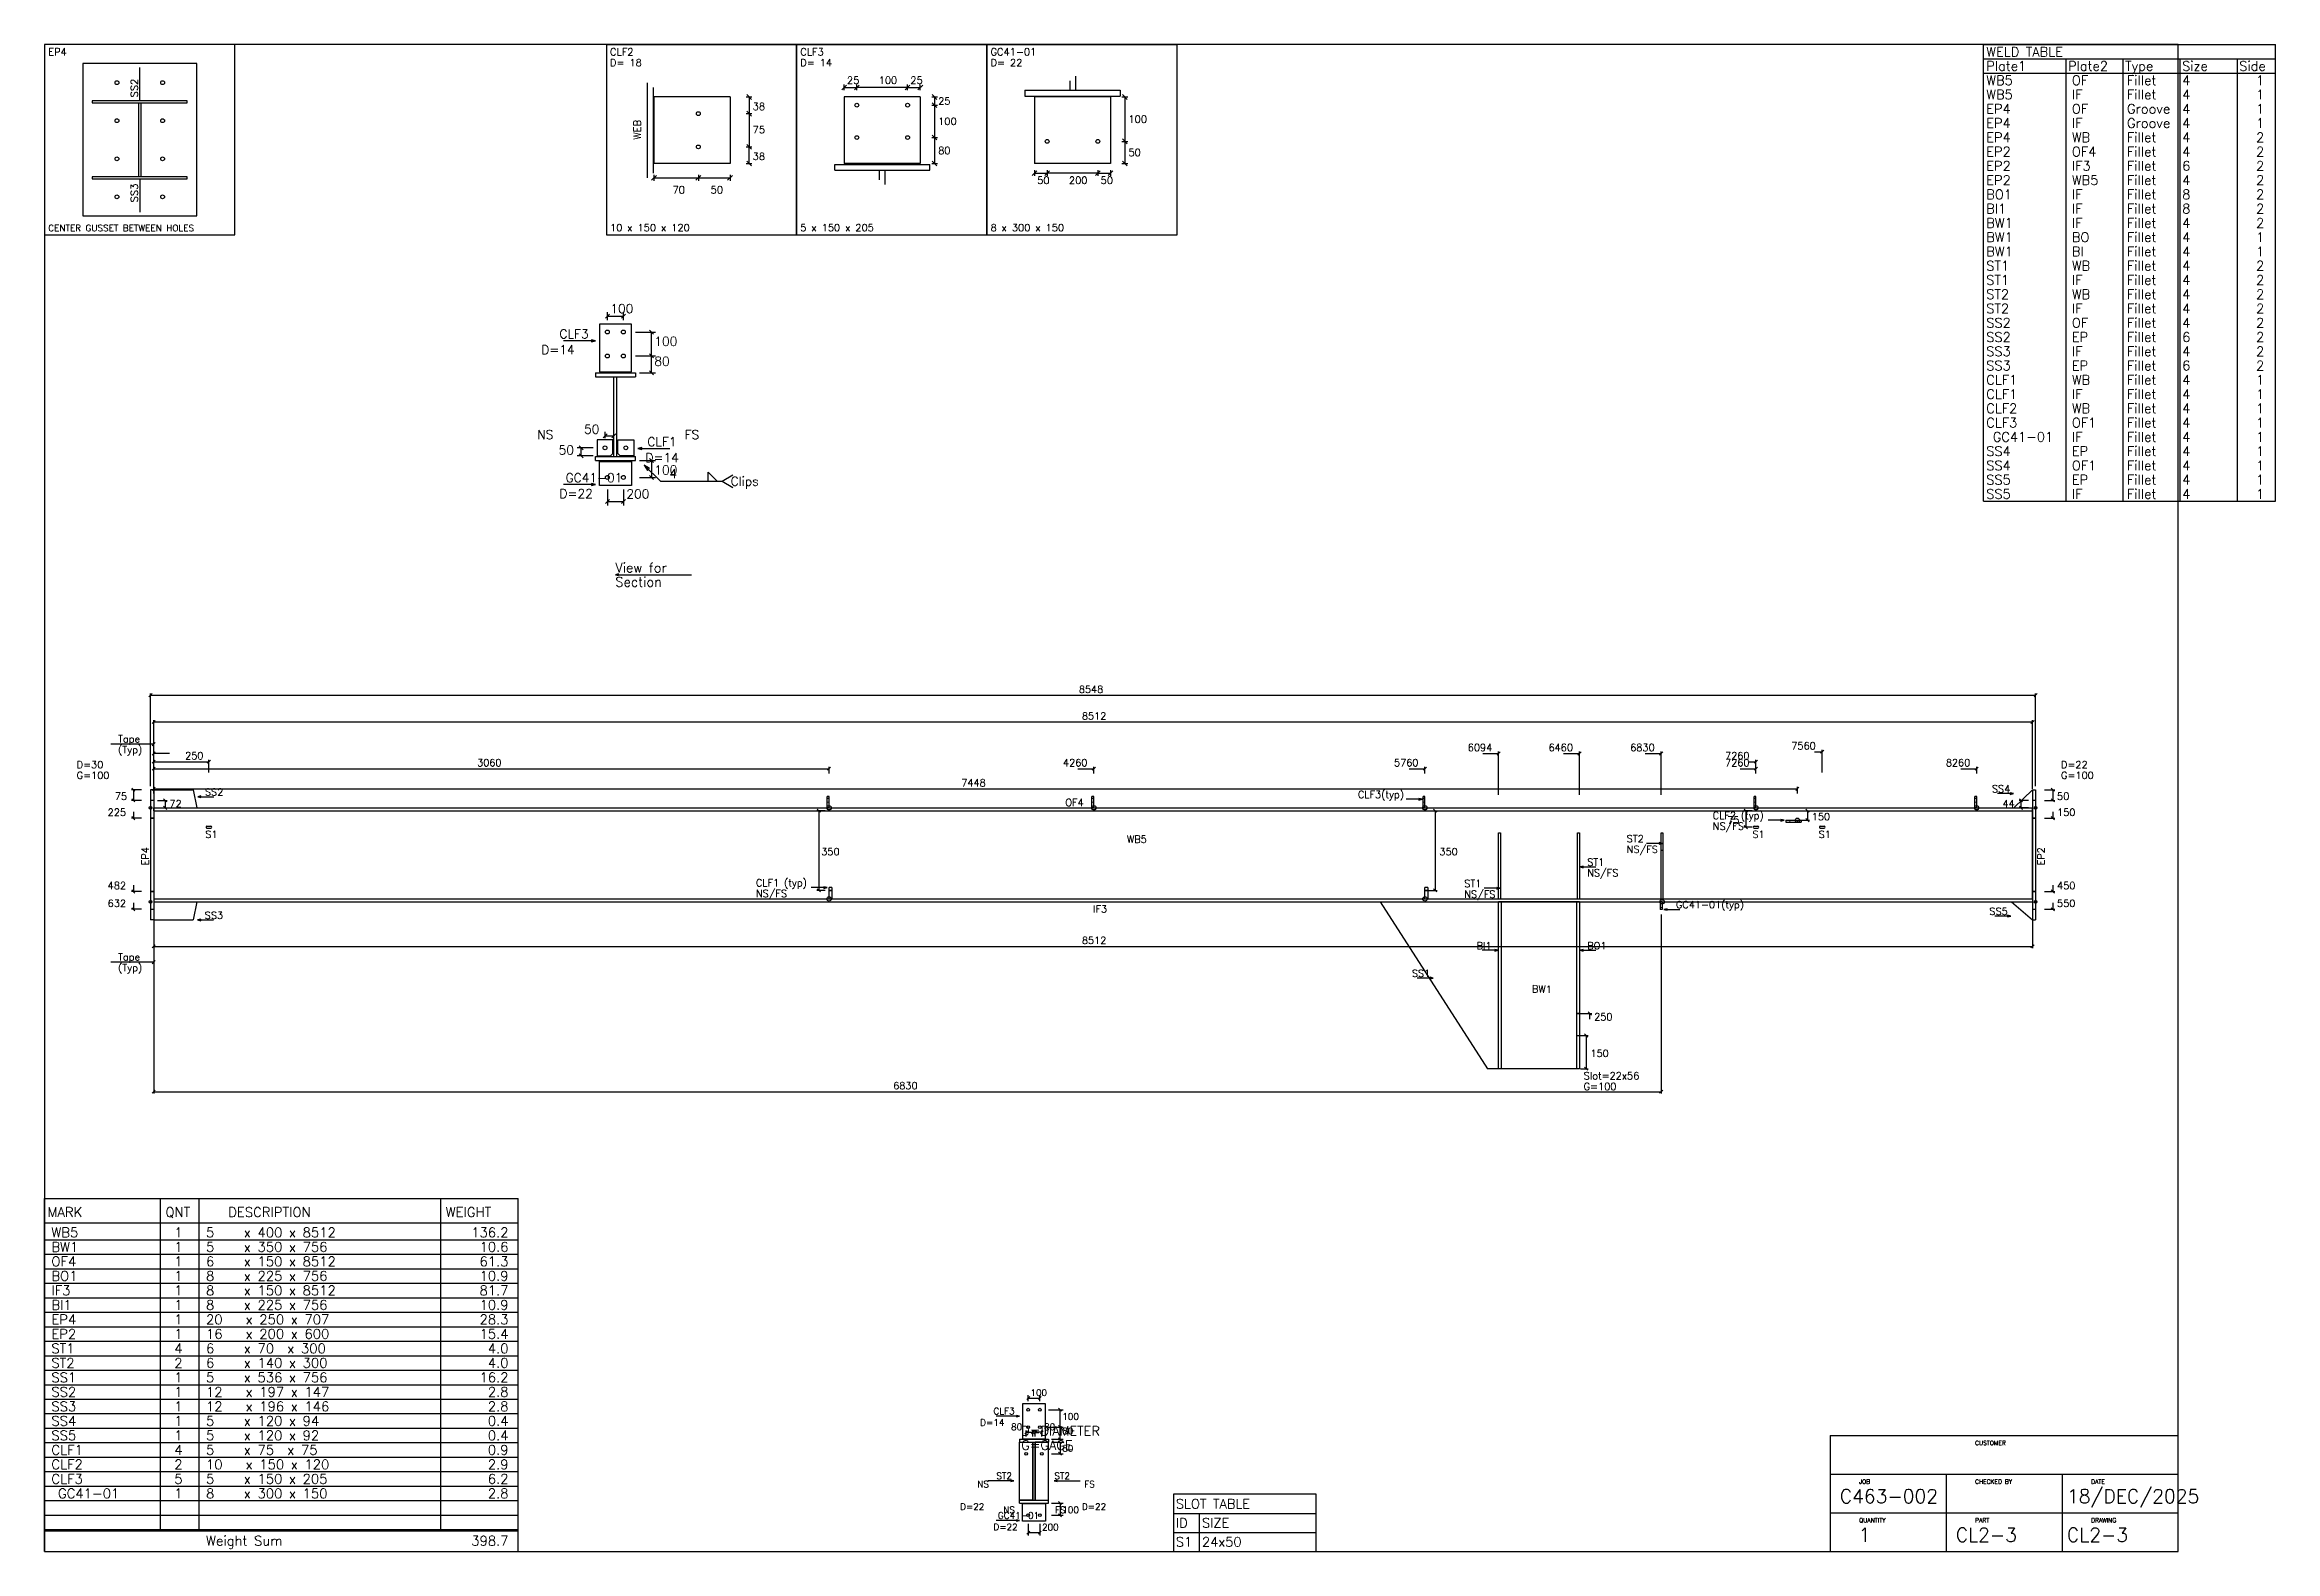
# Model space of a CAD drawing. Extents: x 0 to 879, y 0 to 594.
import ezdxf
from ezdxf.enums import TextEntityAlignment as Align

# ---------------------------------------------------------------- set-up
doc = ezdxf.new("R2010")
doc.units = 0
doc.linetypes.add('CONTIN', pattern=[0])
doc.linetypes.add('DASHED', pattern=[2.3812, 1.5875, -0.7937])
doc.layers.get('0').update_dxf_attribs({"linetype": 'CONTIN'})
for name, color, linetype in [('1', 7, 'CONTIN'), ('11', 7, 'CONTIN'), ('12', 2, 'CONTIN'), ('13', 2, 'CONTIN'), ('14', 7, 'CONTIN'), ('15', 6, 'CONTIN'), ('2', 7, 'CONTIN'), ('20', 7, 'CONTIN'), ('21', 7, 'CONTIN'), ('22', 7, 'CONTIN'), ('3', 1, 'CONTIN'), ('4', 1, 'CONTIN'), ('5', 7, 'CONTIN'), ('6', 4, 'CONTIN'), ('7', 3, 'DASHED'), ('9', 7, 'CONTIN')]:
    doc.layers.add(name, color=color, linetype=linetype)
doc.styles.add('SIMPLEX', font='SIMPLEX')

# ---------------------------------------------------------------- blocks, each defined once
blk = doc.blocks.new('SLOTTD')
at = {"layer": '6'}
for p, q in [((-25.4, 12.7), (25.4, 12.7)), ((-25.4, -12.7), (25.4, -12.7))]:
    blk.add_line(p, q, dxfattribs=at)
for centre, start, end in [((-25.4, 0), 90, 270), ((25.4, 0), 270, 90)]:
    blk.add_arc(centre, 12.7, start, end, dxfattribs=at)
blk = doc.blocks.new('ARROW')
at = {"layer": '2'}
blk.add_line((-0.635, -0.635), (0.635, 0.635), dxfattribs=at)
blk = doc.blocks.new('FLGHOL')
at = {"layer": '6'}
blk.add_solid([(-6.35, 0), (6.35, 0), (-6.35, 25.4), (6.35, 25.4)], dxfattribs=at)
blk = doc.blocks.new('WEBCLP2', base_point=(0, 152.4))
at = {"layer": '13'}
for p, q in [((-12.7, 0), (-12.7, 203.2)), ((-12.7, 203.2), (12.7, 203.2)), ((-12.7, 0), (12.7, 0)), ((12.7, 0), (12.7, 203.2))]:
    blk.add_line(p, q, dxfattribs=at)
at = {"layer": '6'}
for points in [[(-12.7, 144.78), (12.7, 144.78), (-12.7, 160.02), (12.7, 160.02)], [(-12.7, 43.18), (12.7, 43.18), (-12.7, 58.42), (12.7, 58.42)]]:
    blk.add_solid(points, dxfattribs=at)
blk = doc.blocks.new('ARROWP')
for p, q in [((0, 0), (-1.27, 0.317)), ((-1.27, 0.317), (-1.27, -0.317)), ((-1.27, -0.317), (0, 0))]:
    blk.add_line(p, q)
blk = doc.blocks.new('GRTCLPB')
at = {"layer": '13'}
for p, q in [((-12.7, 0), (-12.7, 152.4)), ((-12.7, 152.4), (12.7, 152.4)), ((-12.7, 0), (12.7, 0)), ((12.7, 0), (12.7, 152.4))]:
    blk.add_line(p, q, dxfattribs=at)
at = {"layer": '6'}
for points in [[(-12.7, 119.38), (12.7, 119.38), (-12.7, 134.62), (12.7, 134.62)], [(-12.7, 68.58), (12.7, 68.58), (-12.7, 83.82), (12.7, 83.82)]]:
    blk.add_solid(points, dxfattribs=at)
blk = doc.blocks.new('GRTCLP1')
at = {"layer": '13'}
for p, q in [((-12.7, 0), (-12.7, 101.6)), ((-12.7, 101.6), (12.7, 101.6)), ((-12.7, 0), (12.7, 0)), ((12.7, 0), (12.7, 101.6))]:
    blk.add_line(p, q, dxfattribs=at)
at = {"layer": '6'}
blk.add_solid([(-12.7, 68.58), (12.7, 68.58), (-12.7, 83.82), (12.7, 83.82)], dxfattribs=at)
blk = doc.blocks.new('BRCCLP', base_point=(12.7, 0))
at = {"layer": '1'}
blk.add_solid([(-12.7, 68.58), (12.7, 68.58), (-12.7, 83.82), (12.7, 83.82)], dxfattribs=at)
at = {"layer": '2'}
for p in [(-12.7, 101.6), (12.7, 0)]:
    blk.add_line(p, (12.7, 101.6), dxfattribs=at)
blk = doc.blocks.new('CIRCLE')
at = {"layer": '1'}
blk.add_circle((0, 0), 10.2, dxfattribs=at)
blk = doc.blocks.new('ASMPIECE', base_point=(12590, -5.999))
at = {"layer": '1'}
for p, q in [((12590, -5.999), (12590, 6.971)), ((12590, 6.971), (21102.48, 6.97)), ((21102.48, -5.999), (21102.48, 6.97)), ((12590, -5.999), (12590, -405.999)), ((12590, -5.999), (21102.48, -5.999)), ((21102.48, -406), (21102.48, -5.999)), ((15662.97, -354.121), (15662.97, -406)), ((18362.97, -354.122), (18362.97, -406)), ((12590, -405.999), (12590, -418.969)), ((12590, -405.999), (21102.48, -406)), ((12590, -418.969), (21102.48, -418.969)), ((18147.52, -418.969), (18633.2, -1174.968)), ((18684, -1174.968), (18684, -418.969)), ((19050, -418.969), (18684, -418.969)), ((18696.97, -1174.968), (18696.97, -418.969)), ((19037.03, -418.969), (19037.03, -1174.968)), ((19050, -418.969), (19050, -1174.968)), ((21102.48, -406), (21102.48, -418.969)), ((18684, -1174.968), (18633.2, -1174.968)), ((19050, -1174.968), (18684, -1174.968))]:
    blk.add_line(p, q, dxfattribs=at)
at = {"layer": '12'}
for p, q in [((12590, 89.256), (12575.59, 89.256)), ((12575.59, 89.256), (12575.59, -501.254)), ((12590, 89.256), (12590, -501.254)), ((21102.48, 89.255), (21116.89, 89.255)), ((21102.48, 89.255), (21102.48, -501.255)), ((21116.89, 89.255), (21116.89, -501.255)), ((12590, -501.254), (12575.59, -501.254)), ((21102.48, -501.255), (21116.89, -501.255))]:
    blk.add_line(p, q, dxfattribs=at)
at = {"layer": '15'}
for centre in [(15650.001, 6.971), (16850, 6.971), (18350, 6.97), (19850, 6.97), (20850.002, 6.97), (20037.5, -49.231), (15650, -406), (18350, -406), (19424.322, -418.969)]:
    blk.add_circle(centre, 9.684, dxfattribs=at)
at = {"layer": '2'}
for p, q in [((12575.59, 104.919), (12575.59, 525.755)), ((12575.59, 517.108), (21116.89, 517.108)), ((21116.89, 104.918), (21116.89, 525.754)), ((12590, 93.435), (12590, 404.705)), ((21102.48, 93.434), (21102.48, 404.705)), ((12590, 396.059), (21102.48, 396.058)), ((12590, 91.949), (12590, 262.04)), ((12662.05, 253.393), (12590, 253.393)), ((12590, 166.929), (12590, 224.572)), ((12590, 215.925), (12840, 215.925)), ((12840, 166.929), (12840, 224.572)), ((18611.95, 253.393), (18684, 253.393)), ((18684, 66.054), (18684, 262.039)), ((18977.95, 253.393), (19050, 253.393)), ((19050, 66.054), (19050, 262.039)), ((19347.95, 253.393), (19420, 253.393)), ((19420, 66.054), (19420, 262.039)), ((19815.41, 215.925), (19850, 215.925)), ((19850, 166.929), (19850, 224.572)), ((20115.41, 261.117), (20150, 261.117)), ((20150, 166.929), (20150, 269.763)), ((12590, 162.606), (12590, 192.868)), ((12590, 184.222), (15650, 184.222)), ((12590, 71.819), (12590, 102.081)), ((15650, 162.606), (15650, 192.868)), ((16777.95, 184.222), (16850, 184.222)), ((16850, 162.606), (16850, 192.868)), ((18277.95, 184.222), (18350, 184.222)), ((18350, 162.606), (18350, 192.868)), ((19777.95, 184.222), (19850, 184.222)), ((19850, 162.606), (19850, 192.868)), ((20037.5, 71.818), (20037.5, 102.081)), ((20777.95, 184.222), (20850, 184.222)), ((20850, 162.606), (20850, 192.868)), ((12535.24, 89.256), (12489.12, 89.256)), ((12535.24, 40.836), (12489.12, 40.836)), ((12497.77, 89.256), (12497.77, 40.836)), ((12590, 93.435), (20037.5, 93.434)), ((12607.29, 40.836), (12650.52, 40.836)), ((12607.29, 6.971), (12650.52, 6.971)), ((12641.88, 40.836), (12641.88, 6.971)), ((21085.18, 40.835), (21041.95, 40.835)), ((21085.18, 6.97), (21041.95, 6.97)), ((21050.6, 40.835), (21050.6, 6.97)), ((21157.24, 89.255), (21203.35, 89.255)), ((21157.24, 40.835), (21203.35, 40.835)), ((21194.71, 89.255), (21194.71, 40.835)), ((12535.24, -39.864), (12489.12, -39.864)), ((12497.77, -11.043), (12497.77, -39.864)), ((15632.71, -5.999), (15595.24, -5.999)), ((15603.88, -5.999), (15603.88, -367.091)), ((18367.29, -5.999), (18404.76, -5.999)), ((18396.11, -5.999), (18396.11, -367.091)), ((19832.71, -5.999), (19795.24, -5.999)), ((19832.71, -80.999), (19795.24, -80.999)), ((19803.88, -5.999), (19803.88, -80.999)), ((20054.79, -5.999), (20092.26, -5.999)), ((20054.79, -49.231), (20092.26, -49.231)), ((20083.61, -5.999), (20083.61, -49.231)), ((21157.24, -39.864), (21203.35, -39.864)), ((21194.71, -11.043), (21194.71, -39.864)), ((12535.24, -372.134), (12489.12, -372.134)), ((12497.77, -343.313), (12497.77, -372.134)), ((15632.71, -367.091), (15595.24, -367.091)), ((18367.29, -367.091), (18404.76, -367.091)), ((21157.24, -372.135), (21203.35, -372.135)), ((21194.71, -343.314), (21194.71, -372.135)), ((12535.24, -452.834), (12489.12, -452.834)), ((12497.77, -424.013), (12497.77, -452.834)), ((12590, -476.612), (12590, -1287.948)), ((19420, -476.612), (19420, -1287.948)), ((21157.24, -452.835), (21203.35, -452.835)), ((21194.71, -424.014), (21194.71, -452.835)), ((21102.48, -505.433), (21102.48, -629.365)), ((12590, -620.718), (21102.48, -620.719)), ((19054.32, -924.968), (19106.2, -924.968)), ((19097.55, -950.907), (19097.55, -924.968)), ((19054.32, -1024.968), (19088.91, -1024.968)), ((19080.26, -1024.968), (19080.26, -1174.968)), ((19054.32, -1174.968), (19088.91, -1174.968)), ((12590, -1279.301), (19420, -1279.301))]:
    blk.add_line(p, q, dxfattribs=at)
at = {"layer": '3'}
for p, q in [((12590, 93.435), (12590, 381.648)), ((12590, 295.184), (12396.32, 295.184)), ((12789.88, 56.976), (12861.93, 56.976)), ((18337.03, 45.879), (18264.98, 45.879)), ((21016.06, 71.53), (20944, 71.53)), ((19976.97, -49.231), (19904.92, -49.231)), ((19425.76, -154.42), (19353.71, -154.42)), ((19052.88, -260.741), (19124.94, -260.741)), ((15641.35, -354.294), (15569.3, -354.294)), ((18689.76, -357.58), (18617.71, -357.58)), ((12788.88, -501.254), (12860.93, -501.254)), ((19432.97, -453.555), (19505.02, -453.555)), ((21004.34, -483.529), (20932.29, -483.529)), ((12590, -505.433), (12590, -629.365)), ((12590, -505.433), (12590, -707.182)), ((12590, -692.771), (12396.32, -692.771)), ((18681.12, -638.689), (18609.06, -638.689)), ((19052.88, -638.689), (19124.93, -638.689)), ((18387.48, -764.689), (18315.43, -764.689))]:
    blk.add_line(p, q, dxfattribs=at)
at = {"layer": '9'}
for p, q in [((12590, 89.256), (12770.32, 89.256)), ((12787, 6.971), (12770.32, 89.256)), ((21018.94, 6.97), (21102.48, 89.255)), ((18684, -406), (18684, -106)), ((18684, -106), (18692.65, -106)), ((18692.65, -106), (18692.65, -406)), ((19041.35, -406), (19041.35, -106)), ((19041.35, -106), (19050, -106)), ((19050, -106), (19050, -406)), ((19420, -406), (19420, -106)), ((19420, -106), (19428.64, -106)), ((19428.64, -106), (19428.64, -406)), ((12590, -501.254), (12769.32, -501.254)), ((12786, -418.969), (12769.32, -501.254)), ((18684, -406), (18692.65, -406)), ((19041.35, -406), (19050, -406)), ((19420, -406), (19428.64, -406)), ((21007.22, -418.969), (21102.48, -501.255))]:
    blk.add_line(p, q, dxfattribs=at)
at = {"layer": '1', "xscale": -0.34, "yscale": 0.34, "zscale": 0.34}
for p in [(15645.68, 6.971), (16845.68, 6.971), (18345.68, 6.97), (19845.68, 6.97), (20845.68, 6.97)]:
    blk.add_blockref('GRTCLPB', p, dxfattribs=at)
at = {"layer": '1', "xscale": 0.34, "yscale": 0.34, "zscale": 0.34, "rotation": -90}
blk.add_blockref('WEBCLP2', (20037.5, -53.554), dxfattribs=at)
at = {"layer": '15', "xscale": 0.567, "yscale": 0.567, "zscale": 0.567}
for p in [(12575.59, 6.971), (21116.89, 6.97), (12575.59, -418.969), (21116.89, -418.969)]:
    blk.add_blockref('CIRCLE', p, dxfattribs=at)
at = {"layer": '2', "xscale": 11.347, "yscale": 11.347, "zscale": 11.347}
for p, rotation in [((12575.59, 517.108), 180), ((12590, 396.059), 180), ((12590, 253.393), 180), ((12590, 215.925), 180), ((12590, 184.222), 180), ((12497.77, 89.256), 90), ((12497.77, 40.836), -90), ((12590, 93.435), 180), ((12641.88, 40.836), 90), ((12641.88, 6.971), -90), ((15603.88, -5.999), 90), ((18396.11, -5.999), 90), ((19803.88, -5.999), 90), ((20083.61, -5.999), 90), ((21050.6, 40.835), 90), ((21050.6, 6.97), -90), ((21194.71, 89.255), 90), ((21194.71, 40.835), -90), ((12497.77, -39.864), -90), ((19803.88, -80.999), -90), ((20083.61, -49.231), -90), ((21194.71, -39.864), -90), ((12497.77, -372.134), -90), ((15603.88, -367.091), -90), ((18396.11, -367.091), -90), ((21194.71, -372.135), -90), ((12497.77, -452.834), -90), ((21194.71, -452.835), -90), ((19097.55, -924.968), 90), ((19080.26, -1024.968), 90), ((19080.26, -1174.968), -90), ((12590, -1279.301), 180)]:
    blk.add_blockref('ARROW', p, dxfattribs=dict(at, rotation=rotation))
for p in [(21116.89, 517.108), (21102.48, 396.058), (12840, 215.925), (18684, 253.393), (19050, 253.393), (19420, 253.393), (19850, 215.925), (20150, 261.117), (15650, 184.222), (16850, 184.222), (18350, 184.222), (19850, 184.222), (20850, 184.222), (20037.5, 93.434), (21102.48, -620.719), (19420, -1279.301)]:
    blk.add_blockref('ARROW', p, dxfattribs=at)
at = {"layer": '3', "xscale": 11.347, "yscale": 11.347, "zscale": 11.347}
for name, p in [('ARROW', (12590, 295.184)), ('ARROWP', (18337.03, 45.879)), ('ARROWP', (21016.06, 71.53)), ('ARROWP', (19976.97, -49.231)), ('ARROWP', (19425.76, -154.42)), ('ARROWP', (15641.35, -354.294)), ('ARROWP', (18689.76, -357.58)), ('ARROWP', (21004.34, -483.529)), ('ARROW', (12590, -692.771)), ('ARROWP', (18681.12, -638.689)), ('ARROWP', (18387.48, -764.689))]:
    blk.add_blockref(name, p, dxfattribs=at)
at = {"layer": '3', "xscale": 11.347, "yscale": 11.347, "zscale": 11.347, "rotation": 180}
for name, p in [('ARROWP', (12789.88, 56.976)), ('ARROWP', (19052.88, -260.741)), ('ARROWP', (12788.88, -501.254)), ('ARROWP', (19432.97, -453.555)), ('ARROW', (12590, -620.718)), ('ARROWP', (19052.88, -638.689))]:
    blk.add_blockref(name, p, dxfattribs=at)
at = {"layer": '6'}
for p, xscale, yscale, zscale, rotation in [((12575.59, 40.836), 0.511, 0.567, 0.567, -90), ((21102.48, 40.835), 0.511, 0.567, 0.567, -90), ((12575.59, -39.864), 0.511, 0.567, 0.567, -90), ((21102.48, -39.864), 0.511, 0.567, 0.567, -90), ((19428.64, -186), 0.511, 0.34, 0.34, 90), ((12575.59, -372.134), 0.511, 0.567, 0.567, -90), ((21102.48, -372.135), 0.511, 0.567, 0.567, -90), ((12575.59, -452.834), 0.511, 0.567, 0.567, -90), ((21102.48, -452.835), 0.511, 0.567, 0.567, -90), ((19037.03, -924.968), -0.511, -0.511, -0.511, 90), ((19037.03, -1024.968), -0.511, -0.511, -0.511, 90)]:
    blk.add_blockref('FLGHOL', p, dxfattribs=dict(at, xscale=xscale, yscale=yscale, zscale=zscale, rotation=rotation))
at = {"layer": '6', "xscale": 0.34, "yscale": 0.34, "zscale": 0.34}
for p in [(12840, -80.999), (19850, -80.999), (20150, -80.999)]:
    blk.add_blockref('SLOTTD', p, dxfattribs=at)
at = {"layer": '7', "xscale": -0.511, "yscale": 0.511, "zscale": 0.511}
for p in [(15650, -406), (18350, -406)]:
    blk.add_blockref('BRCCLP', p, dxfattribs=at)
at = {"layer": '7', "xscale": 0.34, "yscale": 0.34, "zscale": 0.34, "rotation": 180}
blk.add_blockref('GRTCLP1', (19420, -418.969), dxfattribs=at)
at = {"style": 'SIMPLEX'}
blk.add_text('BW1', height=32.28, rotation=-1.571, dxfattribs=at).set_placement((18834.72, -829.249))
at = {"layer": '11', "style": 'SIMPLEX'}
for s, p in [('8548', (16781.68, 527.868)), ('8512', (16795.44, 406.818)), ('7560', (20010.12, 271.877)), ('250', (12732.4, 226.685)), ('3060', (14055.44, 194.982)), ('4260', (16710.12, 194.982)), ('5760', (18210.12, 194.982)), ('6094', (18544.12, 264.153)), ('6460', (18910.12, 264.153)), ('6830', (19280.12, 264.153)), ('7260', (19710.12, 226.685)), ('7260', (19710.12, 194.982)), ('8260', (20710.12, 194.982)), ('7448', (16249.19, 104.195)), ('225', (12381.52, -29.104)), ('75', (12413.8, 43.526)), ('72', (12661.28, 9.661)), ('44', (20966.63, 9.66)), ('50', (21214.11, 43.525)), ('150', (21214.11, -29.104)), ('75', (19719.92, -65.019)), ('150', (20103.02, -49.135)), ('350', (15614.65, -208.065)), ('350', (18415.52, -208.065)), ('482', (12381.52, -361.374)), ('450', (21214.11, -361.375)), ('632', (12381.52, -442.074)), ('550', (21214.11, -442.075)), ('8512', (16795.44, -609.958)), ('250', (19116.96, -956.172)), ('150', (19099.67, -1121.488)), ('6830', (15940.44, -1268.541))]:
    blk.add_text(s, height=32.28, dxfattribs=at).set_placement(p)
at = {"layer": '21', "style": 'SIMPLEX'}
for s, p in [('D=30', (12241.26, 186.095)), ('D=22', (21232.17, 186.095)), ('G=100', (12241.26, 137.676)), ('G=100', (21232.17, 137.675)), ('Slot=22x56', (19069.31, -1223.388)), ('G=100', (19069.31, -1271.808))]:
    blk.add_text(s, height=32.28, dxfattribs=at).set_placement(p)
at = {"layer": '3', "style": 'SIMPLEX'}
for s, p in [('Tape', (12428.6, 303.254)), ('(Typ)', (12428.6, 254.834)), ('SS4', (20919.22, 76.91)), ('SS2', (12822.16, 62.356)), ('OF4', (16720.88, 15.041)), ('CLF3(typ)', (18046.51, 51.259)), ('S1', (12823.86, -129.419)), ('CLF2 (typ)', (19654.18, -43.851)), ('NS/FS', (19654.18, -92.271)), ('S1', (19833.86, -129.419)), ('S1', (20133.86, -129.419)), ('WB5', (17000, -151.259)), ('ST2', (19264.36, -149.04)), ('NS/FS', (19264.36, -197.46)), ('ST1', (19085.16, -255.361)), ('NS/FS', (19085.16, -303.78)), ('CLF1 (typ)', (15318.55, -348.914)), ('NS/FS', (15318.55, -397.334)), ('ST1', (18528.37, -352.2)), ('NS/FS', (18528.37, -400.62)), ('SS3', (12821.16, -495.874)), ('IF3', (16846.24, -467.389)), (' GC41-01(typ)', (19465.25, -448.175)), ('SS5', (20907.5, -478.149)), ('BI1', (18584.28, -633.309)), ('BO1', (19085.16, -633.309)), ('Tape', (12428.6, -684.702)), ('(Typ)', (12428.6, -733.121)), ('SS1', (18290.64, -759.309))]:
    blk.add_text(s, height=32.28, dxfattribs=at).set_placement(p)
for s, p in [('EP4', (12567.52, -254.419)), ('EP2', (21157.24, -254.42))]:
    blk.add_text(s, height=32.28, rotation=90, dxfattribs=at).set_placement(p)
blk = doc.blocks.new('ASMBASE')
for p, q in [((25.4, 25.4), (0, 25.4)), ((0, 25.4), (0, 0)), ((25.4, 0), (25.4, 25.4)), ((20.32, 22.86), (5.08, 22.86)), ((5.08, 22.86), (5.08, 2.54)), ((12.7, 17.882), (12.7, 22.352)), ((20.32, 2.54), (20.32, 22.86)), ((19.05, 17.882), (6.35, 17.882)), ((6.35, 17.882), (6.35, 17.628)), ((19.05, 17.628), (19.05, 17.882)), ((6.35, 17.628), (19.05, 17.628)), ((12.573, 17.628), (12.827, 17.628)), ((12.573, 7.739), (12.573, 17.628)), ((12.827, 17.628), (12.827, 7.739)), ((19.05, 7.739), (6.35, 7.739)), ((6.35, 7.739), (6.35, 7.485)), ((6.35, 7.485), (19.05, 7.485)), ((12.827, 7.739), (12.573, 7.739)), ((12.7, 7.485), (12.7, 3.048)), ((19.05, 7.485), (19.05, 7.739)), ((0, 0), (25.4, 0)), ((5.08, 2.54), (20.32, 2.54))]:
    blk.add_line(p, q)
at = {"layer": '1'}
for centre in [(9.652, 20.32), (15.748, 20.32), (9.652, 15.24), (15.748, 15.24), (9.652, 10.16), (15.748, 10.16), (9.652, 5.08), (15.748, 5.08)]:
    blk.add_circle(centre, 0.254, dxfattribs=at)
at = {"layer": '1', "style": 'SIMPLEX'}
for s, height, p in [('EP4', 0.963, (0.482, 23.955)), ('CENTER GUSSET BETWEEN HOLES', 0.867, (0.482, 0.482))]:
    blk.add_text(s, height=height, dxfattribs=at).set_placement(p)
for s, p in [('SS2', (12.459, 18.363)), ('SS3', (12.459, 4.353))]:
    blk.add_text(s, height=0.963, rotation=90, dxfattribs=at).set_placement(p)
blk = doc.blocks.new('ASMPLATE')
at = {"layer": '14'}
for p, q in [((0, 0), (0, 139.065)), ((0, 139.065), (186.69, 139.065)), ((45.72, 8.096), (45.72, 139.065)), ((60.96, 8.096), (60.96, 139.065)), ((156.21, 8.096), (156.21, 139.065)), ((156.21, 8.096), (156.21, 139.065)), ((186.69, 8.096), (186.69, 139.065)), ((186.69, 0), (186.69, 139.065)), ((0, 129.54), (186.69, 129.54)), ((0, 122.873), (186.69, 122.873)), ((0, 117.158), (186.69, 117.158)), ((0, 111.443), (186.69, 111.443)), ((0, 105.728), (186.69, 105.728)), ((0, 100.013), (186.69, 100.013)), ((0, 94.298), (186.69, 94.298)), ((0, 88.583), (186.69, 88.583)), ((0, 82.868), (186.69, 82.868)), ((0, 77.153), (186.69, 77.153)), ((0, 71.438), (186.69, 71.438)), ((0, 65.723), (186.69, 65.723)), ((0, 60.008), (186.69, 60.008)), ((0, 54.293), (186.69, 54.293)), ((0, 48.578), (186.69, 48.578)), ((0, 42.863), (186.69, 42.863)), ((0, 37.148), (186.69, 37.148)), ((0, 31.433), (186.69, 31.433)), ((0, 25.718), (186.69, 25.718)), ((0, 20.003), (186.69, 20.003)), ((0, 14.288), (186.69, 14.288)), ((0, 8.573), (186.69, 8.573)), ((0, 8.096), (186.69, 8.096)), ((0, 0), (186.69, 0))]:
    blk.add_line(p, q, dxfattribs=at)
at = {"layer": '14', "style": 'SIMPLEX'}
for s, p in [('MARK', (1.143, 131.826)), ('QNT', (47.625, 131.826)), ('DESCRIPTION', (72.39, 131.826)), ('WEIGHT', (158.115, 131.826)), ('WB5', (2.667, 123.825)), ('  1', (45.91, 123.825)), ('5    x 400 x 8512', (63.627, 123.825)), ('OF4', (2.667, 112.395)), ('BW1', (2.667, 118.11)), ('  1', (45.91, 118.11)), ('  1', (45.91, 112.395)), ('5    x 350 x 756', (63.627, 118.11)), ('6    x 150 x 8512', (63.627, 112.395)), ('BO1', (2.667, 106.68)), ('  1', (45.91, 106.68)), ('8    x 225 x 756', (63.627, 106.68)), ('IF3', (2.667, 100.965)), ('BI1', (2.667, 95.25)), ('  1', (45.91, 100.965)), ('  1', (45.91, 95.25)), ('8    x 150 x 8512', (63.627, 100.965)), ('8    x 225 x 756', (63.627, 95.25)), ('EP4', (2.667, 89.535)), ('  1', (45.91, 89.535)), ('20   x 250 x 707', (63.627, 89.535)), ('ST1', (2.667, 78.105)), ('EP2', (2.667, 83.82)), ('  4', (45.91, 78.105)), ('  1', (45.91, 83.82)), ('6    x 70  x 300', (63.627, 78.105)), ('16   x 200 x 600', (63.627, 83.82)), ('ST2', (2.667, 72.39)), ('SS1', (2.667, 66.675)), ('  2', (45.91, 72.39)), ('  1', (45.91, 66.675)), ('5    x 536 x 756', (63.627, 66.675)), ('6    x 140 x 300', (63.627, 72.39)), ('SS2', (2.667, 60.96)), ('  1', (45.91, 60.96)), ('12   x 197 x 147', (63.627, 60.96)), ('SS3', (2.667, 55.245)), ('SS4', (2.667, 49.53)), ('  1', (45.91, 55.245)), ('  1', (45.91, 49.53)), ('5    x 120 x 94', (63.627, 49.53)), ('12   x 196 x 146', (63.627, 55.245)), ('SS5', (2.667, 43.815)), ('  1', (45.91, 43.815)), ('5    x 120 x 92', (63.627, 43.815)), ('CLF1', (2.667, 38.1)), ('CLF2', (2.667, 32.385)), ('  4', (45.91, 38.1)), ('  2', (45.91, 32.385)), ('5    x 75  x 75', (63.627, 38.1)), ('10   x 150 x 120', (63.627, 32.385)), ('CLF3', (2.667, 26.67)), ('  5', (45.91, 26.67)), ('5    x 150 x 205', (63.627, 26.67)), (' GC41-01', (2.667, 20.955)), ('  1', (45.91, 20.955)), ('8    x 300 x 150', (63.627, 20.955)), ('Weight Sum', (63.627, 2.286))]:
    blk.add_text(s, height=3.81, dxfattribs=at).set_placement(p)
for s, p in [('  136.2', (182.88, 123.825)), ('   61.3', (182.88, 112.395)), ('   10.6', (182.88, 118.11)), ('   10.9', (182.88, 106.68)), ('   81.7', (182.88, 100.965)), ('   10.9', (182.88, 95.25)), ('   28.3', (182.88, 89.535)), ('   15.4', (182.88, 83.82)), ('    4.0', (182.88, 78.105)), ('   16.2', (182.88, 66.675)), ('    4.0', (182.88, 72.39)), ('    2.8', (182.88, 60.96)), ('    2.8', (182.88, 55.245)), ('    0.4', (182.88, 49.53)), ('    0.4', (182.88, 43.815)), ('    0.9', (182.88, 38.1)), ('    2.9', (182.88, 32.385)), ('    6.2', (182.88, 26.67)), ('    2.8', (182.88, 20.955)), ('  398.7', (182.88, 2.286))]:
    blk.add_text(s, height=3.81, dxfattribs=at).set_placement(p, align=Align.RIGHT)
blk = doc.blocks.new('ASMTITLE')
for p, q in [((0, 30.48), (91.44, 30.48)), ((0, 30.48), (0, 0)), ((91.44, 0), (91.44, 30.48)), ((0, 20.32), (91.44, 20.32)), ((30.48, 20.32), (30.48, 0)), ((60.96, 20.32), (60.96, 0)), ((0, 10.16), (91.44, 10.16)), ((0, 0), (91.44, 0))]:
    blk.add_line(p, q)
at = {"style": 'SIMPLEX'}
for s, height, p in [('CUSTOMER', 1.143, (38.1, 27.94)), ('JOB', 1.143, (7.62, 17.78)), ('CHECKED BY', 1.143, (38.1, 17.78)), ('DATE', 1.143, (68.58, 17.78)), ('C463-002', 3.607, (2.54, 12.7)), ('18/DEC/2025', 3.607, (62.23, 12.7)), ('QUANTITY', 1.143, (7.62, 7.62)), ('  1', 3.607, (2.54, 2.54)), ('CL2-3', 3.607, (33.02, 2.54)), ('PART', 1.143, (38.1, 7.62)), ('CL2-3', 3.607, (62.23, 2.54)), ('DRAWING', 1.143, (68.58, 7.62))]:
    blk.add_text(s, height=height, dxfattribs=at).set_placement(p)
blk = doc.blocks.new('ASMSECTN')
at = {"layer": '1'}
for p, q in [((-6.35, 27.94), (6.35, 27.94)), ((-6.35, 27.94), (-6.35, 26.67)), ((-6.35, 26.67), (6.35, 26.67)), ((-0.508, 1.27), (-0.508, 26.67)), ((0.508, 1.27), (0.508, 26.67)), ((6.35, 27.94), (6.35, 26.67)), ((-6.35, 0), (-6.35, 1.27)), ((-6.35, 1.27), (6.35, 1.27)), ((-6.35, 0), (6.35, 0)), ((6.35, 0), (6.35, 1.27))]:
    blk.add_line(p, q, dxfattribs=at)
at = {"layer": '13'}
for p, q in [((5.08, 43.434), (-5.08, 43.434)), ((-5.08, 43.434), (-5.08, 28.194)), ((5.08, 28.194), (5.08, 43.434)), ((-5.08, 28.194), (5.08, 28.194)), ((-0.762, 6.604), (-5.842, 6.604)), ((-5.842, 6.604), (-5.842, 1.524)), ((-5.842, 1.524), (-1.524, 1.524)), ((-0.762, 2.286), (-1.524, 1.524)), ((-0.762, 2.286), (-0.762, 6.604)), ((0.762, 6.604), (5.842, 6.604)), ((0.762, 2.286), (0.762, 6.604)), ((0.762, 2.286), (1.524, 1.524)), ((5.842, 1.524), (1.524, 1.524)), ((5.842, 6.604), (5.842, 1.524)), ((-5.08, -0.254), (5.08, -0.254)), ((-5.08, -7.874), (-5.08, -0.254)), ((5.08, -0.254), (5.08, -7.874)), ((5.08, -7.874), (-5.08, -7.874))]:
    blk.add_line(p, q, dxfattribs=at)
at = {"layer": '3'}
for p, q in [((-2.54, 44.704), (-2.54, 47.244)), ((-2.54, 45.974), (2.54, 45.974)), ((2.54, 44.704), (2.54, 47.244)), ((-6.35, 38.1), (-16.51, 38.1)), ((6.35, 40.894), (12.7, 40.894)), ((11.43, 27.94), (11.43, 40.894)), ((6.35, 33.274), (12.7, 33.274)), ((7.62, 27.94), (12.7, 27.94)), ((-3.302, 7.112), (-3.302, 9.144)), ((-3.302, 7.874), (-0.508, 7.874)), ((-0.508, 7.874), (-0.508, 9.144)), ((-7.112, 4.064), (-12.192, 4.064)), ((-7.112, 1.524), (-12.192, 1.524)), ((-10.922, 1.524), (-10.922, 4.064)), ((7.112, 3.81), (17.272, 3.81)), ((7.62, 0), (12.7, 0)), ((11.43, 0), (11.43, -5.334)), ((7.62, -5.334), (12.7, -5.334)), ((-6.35, -7.62), (-16.51, -7.62)), ((-2.54, -9.144), (-2.54, -14.224)), ((-2.54, -12.954), (2.54, -12.954)), ((2.54, -9.144), (2.54, -14.224))]:
    blk.add_line(p, q, dxfattribs=at)
at = {"layer": '4'}
for p, q in [((9.195, -1.422), (14.315, -6.543)), ((14.315, -6.543), (33.091, -6.543)), ((29.535, -3.698), (32.38, -6.543)), ((29.535, -6.543), (29.535, -3.698)), ((33.091, -6.543), (33.945, -6.543)), ((33.945, -6.543), (37.358, -4.552)), ((33.945, -6.543), (37.358, -8.534))]:
    blk.add_line(p, q, dxfattribs=at)
at = {"layer": '1'}
for p, rotation in [((-2.54, 45.974), 180), ((11.43, 40.894), 90), ((11.43, 33.274), 270), ((11.43, 33.274), 90), ((11.43, 27.94), 270), ((-0.508, 7.874), 180), ((-10.922, 4.064), 270), ((-10.922, 1.524), 90), ((11.43, 0), 90), ((11.43, -5.334), 270), ((-2.54, -12.954), 180)]:
    blk.add_blockref('ARROW', p, dxfattribs=dict(at, rotation=rotation))
for p in [(2.54, 45.974), (-3.302, 7.874), (2.54, -12.954)]:
    blk.add_blockref('ARROW', p, dxfattribs=at)
at = {"layer": '1', "xscale": 0.06, "yscale": 0.06, "zscale": 0.06}
for p in [(-2.54, 40.894), (2.54, 40.894), (-2.54, 33.274), (2.54, 33.274), (-3.302, 4.064), (3.302, 4.064)]:
    blk.add_blockref('CIRCLE', p, dxfattribs=at)
at = {"layer": '1', "xscale": 0.06, "yscale": 0.06, "zscale": 0.06, "rotation": 90}
for p in [(-2.54, -5.334), (2.54, -5.334)]:
    blk.add_blockref('CIRCLE', p, dxfattribs=at)
at = {"layer": '3'}
for p in [(-6.35, 38.1), (-6.35, -7.62)]:
    blk.add_blockref('ARROWP', p, dxfattribs=at)
at = {"layer": '3', "rotation": 180}
blk.add_blockref('ARROWP', (7.112, 3.81), dxfattribs=at)
at = {"layer": '4', "xscale": 1.5, "yscale": 1.5, "zscale": 1.5, "rotation": 135}
blk.add_blockref('ARROWP', (9.195, -1.422), dxfattribs=at)
at = {"layer": '1', "style": 'SIMPLEX'}
for s, p in [('CLF3', (-17.78, 38.862)), ('CLF1', (10.16, 4.572)), (' GC41-01', (-17.78, -6.858))]:
    blk.add_text(s, height=2.845, dxfattribs=at).set_placement(p)
at = {"layer": '21', "style": 'SIMPLEX'}
for s, p in [('D=14', (-23.571, 33.833)), ('D=14', (9.55, -0.457)), ('D=22', (-17.78, -11.887))]:
    blk.add_text(s, height=2.845, dxfattribs=at).set_placement(p)
at = {"layer": '3', "style": 'SIMPLEX'}
for s, p in [('100', (-1.592, 46.922)), ('100', (12.378, 36.508)), ('80', (12.378, 30.158)), ('NS', (-24.841, 6.858)), ('50', (-9.94, 8.568)), ('FS', (21.996, 6.858)), ('50', (-18.068, 1.964)), ('100', (12.378, -4.386)), ('200', (3.488, -12.006))]:
    blk.add_text(s, height=2.845, dxfattribs=at).set_placement(p)
at = {"layer": '4', "style": 'SIMPLEX'}
blk.add_text('Clips', height=2.845, dxfattribs=at).set_placement((36.647, -7.965))
at = {"layer": '5', "style": 'SIMPLEX'}
blk.add_text('4', height=2.845, dxfattribs=at).set_placement((17.16, -5.595))
blk = doc.blocks.new('ASMSECT2')
at = {"layer": '1'}
for p, q in [((-6.35, 27.94), (6.35, 27.94)), ((-6.35, 27.94), (-6.35, 26.67)), ((-6.35, 26.67), (6.35, 26.67)), ((-0.508, 1.27), (-0.508, 26.67)), ((0.508, 1.27), (0.508, 26.67)), ((6.35, 27.94), (6.35, 26.67)), ((-6.35, 0), (-6.35, 1.27)), ((-6.35, 1.27), (6.35, 1.27)), ((-6.35, 0), (6.35, 0)), ((6.35, 0), (6.35, 1.27))]:
    blk.add_line(p, q, dxfattribs=at)
at = {"layer": '13'}
for p, q in [((5.08, 43.434), (-5.08, 43.434)), ((-5.08, 43.434), (-5.08, 28.194)), ((5.08, 28.194), (5.08, 43.434)), ((-6.35, 1.27), (-6.35, 26.67)), ((-6.35, 26.67), (-0.508, 26.67)), ((-5.08, 28.194), (5.08, 28.194)), ((-0.508, 26.67), (-0.508, 1.27)), ((6.35, 26.67), (0.508, 26.67)), ((0.508, 26.67), (0.508, 1.27)), ((6.35, 1.27), (6.35, 26.67)), ((-0.508, 1.27), (-6.35, 1.27)), ((0.508, 1.27), (6.35, 1.27)), ((-5.08, -0.254), (5.08, -0.254)), ((-5.08, -7.874), (-5.08, -0.254)), ((5.08, -7.874), (-5.08, -7.874)), ((5.08, -0.254), (5.08, -7.874))]:
    blk.add_line(p, q, dxfattribs=at)
at = {"layer": '3'}
for p, q in [((-2.54, 44.704), (-2.54, 47.244)), ((-2.54, 45.974), (2.54, 45.974)), ((2.54, 44.704), (2.54, 47.244)), ((6.35, 40.894), (12.7, 40.894)), ((11.43, 27.94), (11.43, 40.894)), ((-6.35, 38.1), (-16.51, 38.1)), ((-3.429, 29.21), (-3.429, 31.75)), ((-3.429, 30.988), (-0.508, 30.988)), ((-0.508, 29.21), (-0.508, 31.75)), ((0.508, 29.21), (0.508, 31.75)), ((3.429, 30.988), (0.508, 30.988)), ((3.429, 29.21), (3.429, 31.75)), ((6.35, 33.274), (12.7, 33.274)), ((7.62, 27.94), (12.7, 27.94)), ((7.62, 26.67), (12.7, 26.67)), ((7.62, 26.67), (12.7, 26.67)), ((7.62, 21.59), (12.7, 21.59)), ((7.62, 21.59), (12.7, 21.59)), ((11.43, 26.67), (11.43, 21.59)), ((11.43, 26.67), (11.43, 21.59)), ((-8.89, 9.737), (-20.269, 9.737)), ((7.62, 0), (12.7, 0)), ((8.89, 9.737), (20.269, 9.737)), ((11.43, 0), (11.43, -5.334)), ((-6.35, -7.62), (-16.51, -7.62)), ((-2.54, -9.144), (-2.54, -14.224)), ((2.54, -9.144), (2.54, -14.224)), ((7.62, -5.334), (12.7, -5.334)), ((-2.54, -12.954), (2.54, -12.954))]:
    blk.add_line(p, q, dxfattribs=at)
at = {"layer": '1'}
for p, rotation in [((-2.54, 45.974), 180), ((11.43, 40.894), 90), ((-3.429, 30.988), 180), ((-0.508, 30.988), 360), ((0.508, 30.988), 180), ((11.43, 33.274), 270), ((11.43, 33.274), 90), ((11.43, 27.94), 270), ((11.43, 26.67), 90), ((11.43, 26.67), 90), ((11.43, 21.59), 270), ((11.43, 21.59), 270), ((11.43, 0), 90), ((11.43, -5.334), 270), ((-2.54, -12.954), 180)]:
    blk.add_blockref('ARROW', p, dxfattribs=dict(at, rotation=rotation))
at = {"layer": '1', "xscale": 0.06, "yscale": 0.06, "zscale": 0.06}
for p in [(-2.54, 40.894), (2.54, 40.894), (-2.54, 33.274), (2.54, 33.274), (-3.429, 21.59), (3.429, 21.59)]:
    blk.add_blockref('CIRCLE', p, dxfattribs=at)
at = {"layer": '1'}
for p in [(2.54, 45.974), (3.429, 30.988), (2.54, -12.954)]:
    blk.add_blockref('ARROW', p, dxfattribs=at)
at = {"layer": '1', "xscale": 0.06, "yscale": 0.06, "zscale": 0.06, "rotation": 90}
for p in [(-2.54, -5.334), (2.54, -5.334)]:
    blk.add_blockref('CIRCLE', p, dxfattribs=at)
at = {"layer": '3'}
for p in [(-6.35, 38.1), (-6.35, -7.62)]:
    blk.add_blockref('ARROWP', p, dxfattribs=at)
for p, rotation in [((-8.89, 9.737), 360), ((8.89, 9.737), 180)]:
    blk.add_blockref('ARROWP', p, dxfattribs=dict(at, rotation=rotation))
at = {"layer": '1', "style": 'SIMPLEX'}
for s, p in [('CLF3', (-17.78, 38.862)), ('ST2', (-16.51, 10.499)), ('ST2', (8.89, 10.499)), (' GC41-01', (-17.78, -6.858))]:
    blk.add_text(s, height=2.845, dxfattribs=at).set_placement(p)
at = {"layer": '21', "style": 'SIMPLEX'}
for s, p in [('D=14', (-23.571, 33.833)), ('D=22', (-32.36, -2.997)), ('D=22', (-17.78, -11.887)), ('D=22', (20.98, -2.997))]:
    blk.add_text(s, height=2.845, dxfattribs=at).set_placement(p)
at = {"layer": '3', "style": 'SIMPLEX'}
for s, p in [('100', (-1.592, 46.922)), ('100', (12.378, 36.508)), ('80', (-10.067, 31.936)), ('80', (4.377, 31.936)), ('80', (12.378, 30.158)), ('80', (12.378, 22.538)), ('80', (12.378, 22.538)), ('NS', (-24.841, 6.858)), ('FS', (21.996, 6.858)), ('NS', (-13.462, -4.42)), ('200', (3.488, -12.006)), ('FS', (9.195, -4.42)), ('100', (12.378, -4.386))]:
    blk.add_text(s, height=2.845, dxfattribs=at).set_placement(p)
blk = doc.blocks.new('ASMBOLT')
at = {"layer": '21', "style": 'SIMPLEX'}
for s, p in [('D=DIAMETER', (0, 5.715)), ('G=GAGE', (0, 0))]:
    blk.add_text(s, height=3.81, dxfattribs=at).set_placement(p)
blk = doc.blocks.new('ASMVIEW')
at = {"layer": '21'}
blk.add_line((0, 0), (30.48, 0), dxfattribs=at)
at = {"layer": '21', "rotation": 180}
blk.add_blockref('ARROWP', (0, 0), dxfattribs=at)
at = {"layer": '21', "style": 'SIMPLEX'}
for s, p in [('View for', (0, 0.953)), ('Section', (0, -4.762))]:
    blk.add_text(s, height=3.81, dxfattribs=at).set_placement(p)
blk = doc.blocks.new('ASMSLOT')
for p, q in [((57.15, 22.86), (0, 22.86)), ((0, 22.86), (0, 0)), ((57.15, 0), (57.15, 22.86)), ((0, 15.24), (57.15, 15.24)), ((10.478, 0), (10.478, 15.24)), ((57.15, 0), (57.15, 15.24)), ((0, 7.62), (57.15, 7.62)), ((0, 0), (57.15, 0))]:
    blk.add_line(p, q)
at = {"style": 'SIMPLEX'}
for s, p in [('SLOT TABLE', (0.953, 17.145)), ('ID', (0.953, 9.525)), ('SIZE', (11.43, 9.525)), ('S1', (0.953, 1.905)), ('24x50', (11.43, 1.905))]:
    blk.add_text(s, height=3.81, dxfattribs=at).set_placement(p)
blk = doc.blocks.new('ASM_WELD', base_point=(0, 182.88))
at = {"layer": '20'}
for p, q in [((0, 182.88), (116.967, 182.88)), ((0, 0), (0, 182.88)), ((116.967, 0), (116.967, 182.88)), ((0, 177.165), (116.967, 177.165)), ((0, 171.45), (116.967, 171.45)), ((33.147, 0), (33.147, 177.165)), ((56.007, 0), (56.007, 177.165)), ((78.867, 0), (78.867, 177.165)), ((101.727, 0), (101.727, 177.165)), ((0, 0), (116.967, 0))]:
    blk.add_line(p, q, dxfattribs=at)
at = {"layer": '14', "style": 'SIMPLEX'}
for s, p in [('WELD TABLE', (1.143, 178.118)), ('WB5', (1.143, 166.688)), ('Plate1', (1.143, 172.403)), ('Plate2', (33.909, 172.403)), ('OF', (35.433, 166.688)), ('Type', (56.769, 172.403)), ('Fillet', (57.531, 166.688)), ('Size', (79.629, 172.403)), ('4', (79.629, 166.688)), ('Side', (102.489, 172.403)), ('  1', (104.013, 166.688)), ('WB5', (1.143, 160.973)), ('IF', (35.433, 160.973)), ('Fillet', (57.531, 160.973)), ('4', (79.629, 160.973)), ('  1', (104.013, 160.973)), ('EP4', (1.143, 155.258)), ('EP4', (1.143, 149.543)), ('OF', (35.433, 155.258)), ('IF', (35.433, 149.543)), ('Groove', (57.531, 155.258)), ('Groove', (57.531, 149.543)), ('4', (79.629, 155.258)), ('4', (79.629, 149.543)), ('  1', (104.013, 155.258)), ('  1', (104.013, 149.543)), ('EP4', (1.143, 143.828)), ('WB', (35.433, 143.828)), ('Fillet', (57.531, 143.828)), ('4', (79.629, 143.828)), ('  2', (104.013, 143.828)), ('EP2', (1.143, 138.113)), ('EP2', (1.143, 132.398)), ('OF4', (35.433, 138.113)), ('IF3', (35.433, 132.398)), ('Fillet', (57.531, 138.113)), ('Fillet', (57.531, 132.398)), ('4', (79.629, 138.113)), ('6', (79.629, 132.398)), ('  2', (104.013, 138.113)), ('  2', (104.013, 132.398)), ('EP2', (1.143, 126.683)), ('WB5', (35.433, 126.683)), ('Fillet', (57.531, 126.683)), ('4', (79.629, 126.683)), ('  2', (104.013, 126.683)), ('BO1', (1.143, 120.968)), ('BI1', (1.143, 115.253)), ('IF', (35.433, 120.968)), ('IF', (35.433, 115.253)), ('Fillet', (57.531, 120.968)), ('Fillet', (57.531, 115.253)), ('8', (79.629, 120.968)), ('8', (79.629, 115.253)), ('  2', (104.013, 120.968)), ('  2', (104.013, 115.253)), ('BW1', (1.143, 109.538)), ('BW1', (1.143, 103.823)), ('IF', (35.433, 109.538)), ('BO', (35.433, 103.823)), ('Fillet', (57.531, 109.538)), ('Fillet', (57.531, 103.823)), ('4', (79.629, 109.538)), ('4', (79.629, 103.823)), ('  2', (104.013, 109.538)), ('  1', (104.013, 103.823)), ('BW1', (1.143, 98.108)), ('BI', (35.433, 98.108)), ('Fillet', (57.531, 98.108)), ('4', (79.629, 98.108)), ('  1', (104.013, 98.108)), ('ST1', (1.143, 92.393)), ('ST1', (1.143, 86.678)), ('WB', (35.433, 92.393)), ('IF', (35.433, 86.678)), ('Fillet', (57.531, 92.393)), ('Fillet', (57.531, 86.678)), ('4', (79.629, 92.393)), ('4', (79.629, 86.678)), ('  2', (104.013, 92.393)), ('  2', (104.013, 86.678)), ('ST2', (1.143, 80.963)), ('WB', (35.433, 80.963)), ('Fillet', (57.531, 80.963)), ('4', (79.629, 80.963)), ('  2', (104.013, 80.963)), ('ST2', (1.143, 75.248)), ('SS2', (1.143, 69.533)), ('OF', (35.433, 69.533)), ('IF', (35.433, 75.248)), ('Fillet', (57.531, 75.248)), ('Fillet', (57.531, 69.533)), ('4', (79.629, 75.248)), ('4', (79.629, 69.533)), ('  2', (104.013, 75.248)), ('  2', (104.013, 69.533)), ('SS2', (1.143, 63.818)), ('EP', (35.433, 63.818)), ('Fillet', (57.531, 63.818)), ('6', (79.629, 63.818)), ('  2', (104.013, 63.818)), ('SS3', (1.143, 58.103)), ('SS3', (1.143, 52.388)), ('IF', (35.433, 58.103)), ('EP', (35.433, 52.388)), ('Fillet', (57.531, 58.103)), ('Fillet', (57.531, 52.388)), ('4', (79.629, 58.103)), ('6', (79.629, 52.388)), ('  2', (104.013, 58.103)), ('  2', (104.013, 52.388)), ('CLF1', (1.143, 46.673)), ('CLF1', (1.143, 40.958)), ('WB', (35.433, 46.673)), ('IF', (35.433, 40.958)), ('Fillet', (57.531, 46.673)), ('Fillet', (57.531, 40.958)), ('4', (79.629, 46.673)), ('4', (79.629, 40.958)), ('  1', (104.013, 46.673)), ('  1', (104.013, 40.958)), ('CLF2', (1.143, 35.243)), ('WB', (35.433, 35.243)), ('Fillet', (57.531, 35.243)), ('4', (79.629, 35.243)), ('  1', (104.013, 35.243)), ('CLF3', (1.143, 29.528)), (' GC41-01', (1.143, 23.813)), ('OF1', (35.433, 29.528)), ('IF', (35.433, 23.813)), ('Fillet', (57.531, 29.528)), ('Fillet', (57.531, 23.813)), ('4', (79.629, 29.528)), ('4', (79.629, 23.813)), ('  1', (104.013, 29.528)), ('  1', (104.013, 23.813)), ('SS4', (1.143, 18.098)), ('EP', (35.433, 18.098)), ('Fillet', (57.531, 18.098)), ('4', (79.629, 18.098)), ('  1', (104.013, 18.098)), ('SS4', (1.143, 12.383)), ('SS5', (1.143, 6.668)), ('OF1', (35.433, 12.383)), ('EP', (35.433, 6.668)), ('Fillet', (57.531, 12.383)), ('Fillet', (57.531, 6.668)), ('4', (79.629, 12.383)), ('4', (79.629, 6.668)), ('  1', (104.013, 12.383)), ('  1', (104.013, 6.668)), ('SS5', (1.143, 0.953)), ('IF', (35.433, 0.953)), ('Fillet', (57.531, 0.953)), ('4', (79.629, 0.953)), ('  1', (104.013, 0.953))]:
    blk.add_text(s, height=3.81, dxfattribs=at).set_placement(p)
blk = doc.blocks.new('ARROWD')
at = {"layer": '2'}
blk.add_line((-0.635, -0.635), (0.635, 0.635), dxfattribs=at)
blk = doc.blocks.new('PC-21')
at = {"layer": '1'}
for p, q in [((50.8, 50.8), (0, 50.8)), ((0, 50.8), (0, 0)), ((50.8, 0), (50.8, 50.8)), ((0, 0), (50.8, 0))]:
    blk.add_line(p, q, dxfattribs=at)
at = {"layer": '13'}
for p, q in [((33.02, 36.83), (12.7, 36.83)), ((12.7, 36.83), (12.7, 19.05)), ((33.02, 36.83), (33.02, 19.05)), ((33.02, 19.05), (12.7, 19.05))]:
    blk.add_line(p, q, dxfattribs=at)
at = {"layer": '2'}
for p, q in [((37.338, 36.83), (38.862, 36.83)), ((38.1, 36.83), (38.1, 32.385)), ((37.338, 32.385), (38.862, 32.385)), ((38.1, 32.385), (38.1, 23.495)), ((37.338, 23.495), (38.862, 23.495)), ((37.338, 19.05), (38.862, 19.05)), ((38.1, 19.05), (38.1, 23.495)), ((12.7, 16.002), (12.7, 14.478)), ((12.7, 15.24), (24.553, 15.24)), ((24.553, 16.002), (24.553, 14.478)), ((24.553, 15.24), (33.02, 15.24)), ((33.02, 16.002), (33.02, 14.478))]:
    blk.add_line(p, q, dxfattribs=at)
at = {"layer": '3'}
for p, q in [((10.922, 40.64), (10.922, 15.24)), ((12.446, 39.37), (12.446, 16.51))]:
    blk.add_line(p, q, dxfattribs=at)
at = {"layer": '6'}
for centre in [(24.553, 32.385), (24.553, 23.495)]:
    blk.add_circle(centre, 0.508, dxfattribs=at)
at = {"layer": '2'}
for p, rotation in [((38.1, 36.83), 90), ((38.1, 32.385), -90), ((38.1, 32.385), 90), ((38.1, 23.495), -90), ((38.1, 23.495), 90), ((38.1, 19.05), -90), ((12.7, 15.24), 180), ((24.553, 15.24), 180)]:
    blk.add_blockref('ARROWD', p, dxfattribs=dict(at, rotation=rotation))
for p in [(24.553, 15.24), (33.02, 15.24)]:
    blk.add_blockref('ARROWD', p, dxfattribs=at)
at = {"layer": '11', "style": 'SIMPLEX'}
for s, p in [('38', (39.063, 33.348)), ('75', (39.063, 27.125)), ('38', (39.063, 20.013)), ('70', (17.663, 11.08)), ('50', (27.823, 11.08))]:
    blk.add_text(s, height=1.927, dxfattribs=at).set_placement(p)
at = {"layer": '2', "style": 'SIMPLEX'}
for s, p in [('CLF2', (0.963, 47.91)), ('10 x 150 x 120', (0.963, 0.963))]:
    blk.add_text(s, height=1.927, dxfattribs=at).set_placement(p)
blk.add_text('WEB', height=1.927, rotation=90, dxfattribs=at).set_placement((9.197, 25.4))
at = {"layer": '21', "style": 'SIMPLEX'}
blk.add_text('D= 18', height=1.927, dxfattribs=at).set_placement((0.963, 45.019))
blk = doc.blocks.new('GC-1')
at = {"layer": '1'}
for p, q in [((50.8, 50.8), (0, 50.8)), ((0, 50.8), (0, 0)), ((50.8, 0), (50.8, 50.8)), ((0, 0), (50.8, 0))]:
    blk.add_line(p, q, dxfattribs=at)
at = {"layer": '13'}
for p, q in [((33.02, 36.83), (12.7, 36.83)), ((12.7, 36.83), (12.7, 19.05)), ((33.02, 36.83), (33.02, 19.05)), ((33.02, 19.05), (12.7, 19.05))]:
    blk.add_line(p, q, dxfattribs=at)
at = {"layer": '2'}
for p, q in [((12.7, 38.608), (12.7, 40.132)), ((12.7, 39.37), (16.087, 39.37)), ((16.087, 38.608), (16.087, 40.132)), ((16.087, 38.608), (16.087, 40.132)), ((29.633, 39.37), (16.087, 39.37)), ((29.633, 38.608), (29.633, 40.132)), ((29.633, 39.37), (33.02, 39.37)), ((33.02, 38.608), (33.02, 40.132)), ((36.068, 36.83), (37.592, 36.83)), ((36.83, 36.83), (36.83, 34.662)), ((36.068, 34.662), (37.592, 34.662)), ((36.068, 34.662), (37.592, 34.662)), ((36.83, 34.662), (36.83, 25.989)), ((36.068, 25.989), (37.592, 25.989)), ((36.83, 25.989), (36.83, 19.05)), ((36.068, 19.05), (37.592, 19.05))]:
    blk.add_line(p, q, dxfattribs=at)
at = {"layer": '3'}
for p, q in [((10.16, 18.796), (35.56, 18.796)), ((10.16, 17.272), (10.16, 18.796)), ((35.56, 17.272), (35.56, 18.796)), ((10.16, 17.272), (35.56, 17.272)), ((22.098, 14.732), (22.098, 17.272)), ((23.622, 13.462), (23.622, 17.272))]:
    blk.add_line(p, q, dxfattribs=at)
at = {"layer": '6'}
for centre in [(16.087, 34.662), (29.633, 34.662), (16.087, 25.989), (29.633, 25.989)]:
    blk.add_circle(centre, 0.508, dxfattribs=at)
at = {"layer": '2'}
for p, rotation in [((12.7, 39.37), 180), ((16.087, 39.37), 180), ((29.633, 39.37), 180), ((36.83, 36.83), 90), ((36.83, 34.662), -90), ((36.83, 34.662), 90), ((36.83, 25.989), -90), ((36.83, 25.989), -90), ((36.83, 19.05), -90)]:
    blk.add_blockref('ARROWD', p, dxfattribs=dict(at, rotation=rotation))
for p in [(16.087, 39.37), (29.633, 39.37), (33.02, 39.37)]:
    blk.add_blockref('ARROWD', p, dxfattribs=at)
at = {"layer": '11', "style": 'SIMPLEX'}
for s, p in [('25', (13.43, 40.333)), ('100', (21.897, 40.333)), ('25', (30.363, 40.333)), ('25', (37.793, 34.782)), ('100', (37.793, 29.362)), ('80', (37.793, 21.556))]:
    blk.add_text(s, height=1.927, dxfattribs=at).set_placement(p)
at = {"layer": '2', "style": 'SIMPLEX'}
for s, p in [('CLF3', (0.963, 47.91)), ('5 x 150 x 205', (0.963, 0.963))]:
    blk.add_text(s, height=1.927, dxfattribs=at).set_placement(p)
at = {"layer": '21', "style": 'SIMPLEX'}
blk.add_text('D= 14', height=1.927, dxfattribs=at).set_placement((0.963, 45.019))
blk = doc.blocks.new('GC-51')
at = {"layer": '1'}
for p, q in [((50.8, 50.8), (0, 50.8)), ((0, 50.8), (0, 0)), ((50.8, 0), (50.8, 50.8)), ((0, 0), (50.8, 0))]:
    blk.add_line(p, q, dxfattribs=at)
at = {"layer": '13'}
for p, q in [((33.02, 36.83), (12.7, 36.83)), ((12.7, 36.83), (12.7, 19.05)), ((33.02, 36.83), (33.02, 19.05)), ((33.02, 19.05), (12.7, 19.05))]:
    blk.add_line(p, q, dxfattribs=at)
at = {"layer": '2'}
for p, q in [((36.068, 36.83), (37.592, 36.83)), ((36.83, 36.83), (36.83, 24.977)), ((36.068, 24.977), (37.592, 24.977)), ((36.83, 24.977), (36.83, 19.05)), ((36.068, 19.05), (37.592, 19.05)), ((12.7, 17.272), (12.7, 15.748)), ((12.7, 16.51), (16.087, 16.51)), ((16.087, 17.272), (16.087, 15.748)), ((16.087, 17.272), (16.087, 15.748)), ((29.633, 16.51), (16.087, 16.51)), ((29.633, 17.272), (29.633, 15.748)), ((29.633, 16.51), (33.02, 16.51)), ((33.02, 17.272), (33.02, 15.748))]:
    blk.add_line(p, q, dxfattribs=at)
at = {"layer": '3'}
for p, q in [((23.622, 42.418), (23.622, 38.608)), ((10.16, 38.608), (35.56, 38.608)), ((10.16, 38.608), (10.16, 37.084)), ((10.16, 37.084), (35.56, 37.084)), ((22.098, 41.148), (22.098, 38.608)), ((35.56, 38.608), (35.56, 37.084))]:
    blk.add_line(p, q, dxfattribs=at)
at = {"layer": '6'}
for centre in [(16.087, 24.977), (29.633, 24.977)]:
    blk.add_circle(centre, 0.508, dxfattribs=at)
at = {"layer": '2'}
for p, rotation in [((36.83, 36.83), 90), ((36.83, 24.977), -90), ((36.83, 24.977), -90), ((36.83, 19.05), -90), ((12.7, 16.51), 180), ((16.087, 16.51), 180), ((29.633, 16.51), 180)]:
    blk.add_blockref('ARROWD', p, dxfattribs=dict(at, rotation=rotation))
for p in [(16.087, 16.51), (29.633, 16.51), (33.02, 16.51)]:
    blk.add_blockref('ARROWD', p, dxfattribs=at)
at = {"layer": '11', "style": 'SIMPLEX'}
for s, p in [('100', (37.793, 29.94)), ('50', (37.793, 21.05)), ('50', (13.43, 13.62)), ('200', (21.897, 13.62)), ('50', (30.363, 13.62))]:
    blk.add_text(s, height=1.927, dxfattribs=at).set_placement(p)
at = {"layer": '2', "style": 'SIMPLEX'}
for s, p in [('GC41-01', (0.963, 47.91)), ('8 x 300 x 150', (0.963, 0.963))]:
    blk.add_text(s, height=1.927, dxfattribs=at).set_placement(p)
at = {"layer": '21', "style": 'SIMPLEX'}
blk.add_text('D= 22', height=1.927, dxfattribs=at).set_placement((0.963, 45.019))

msp = doc.modelspace()

# ---------------------------------------------------------------- linework, layer by layer
at = {"layer": '22'}
for p, q in [((841, 594), (0, 594)), ((0, 594), (0, 0)), ((841, 0), (841, 594)), ((0, 0), (841, 0))]:
    msp.add_line(p, q, dxfattribs=at)

# ---------------------------------------------------------------- block references
for name, p, xscale, yscale, zscale in [('ASMBASE', (0, 519), 2.953, 2.953, 2.953), ('PC-21', (221.457, 519), 1.476, 1.476, 1.476), ('GC-1', (296.457, 519), 1.476, 1.476, 1.476), ('GC-51', (371.457, 519), 1.476, 1.476, 1.476), ('ASM_WELD', (764.269, 594), 0.984, 0.984, 0.984), ('ASMSECTN', (225, 430), 1.24, 1.24, 1.24), ('ASMVIEW', (225, 385), 0.984, 0.984, 0.984), ('ASMPIECE', (43, 292), 0.087, 0.087, 0.087), ('ASMSECT2', (390.02, 19.05), 0.9, 0.9, 0.9), ('ASMBOLT', (385, 40), 0.984, 0.984, 0.984), ('ASMTITLE', (703.84, 0), 1.5, 1.5, 1.5), ('ASMSLOT', (445, 0), 0.984, 0.984, 0.984)]:
    msp.add_blockref(name, p, dxfattribs=dict(xscale=xscale, yscale=yscale, zscale=zscale))
msp.add_blockref('ASMPLATE', (0, 0))

doc.saveas('drawing.dxf')
